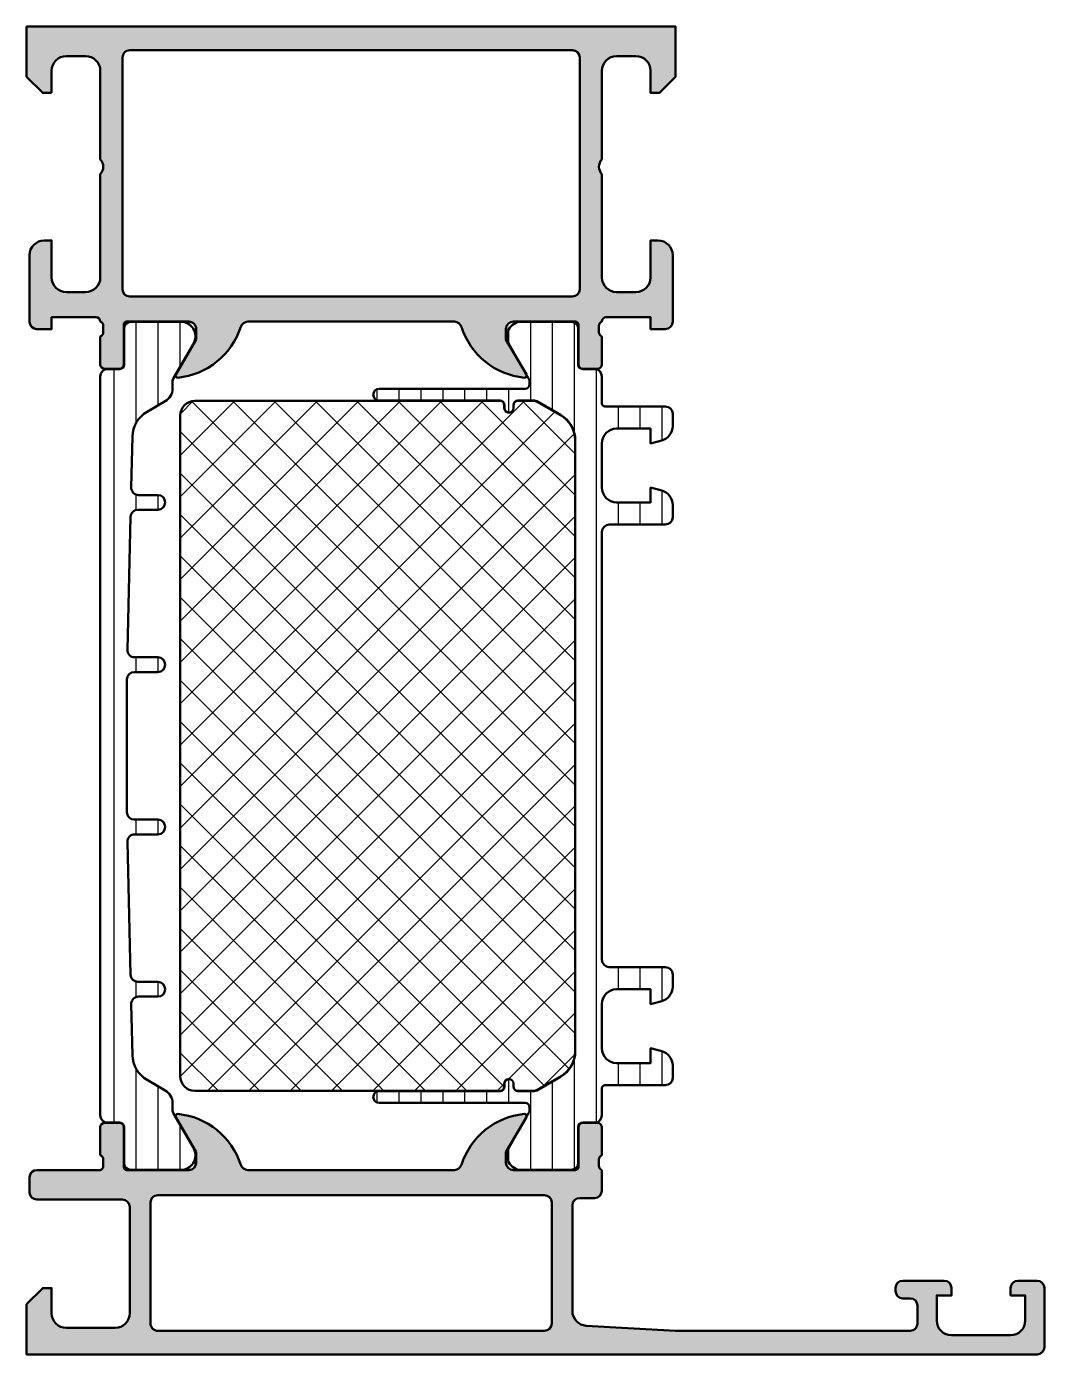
# Model space of a CAD drawing. Extents: x 0 to 69, y 0 to 90.
import ezdxf

# ---------------------------------------------------------------- set-up
doc = ezdxf.new("R2010")
doc.units = 0
for name, color, linetype, lineweight in [('0S-Alu contour', 7, 'Continuous', 50), ('0S-Alu hatch', 252, 'Continuous', 25), ('0S-Plastic contour', 254, 'Continuous', 50), ('0S-Plastic hatch', 253, 'Continuous', 25), ('0S-PT contour', 91, 'Continuous', 50), ('0S-PT hatch', 103, 'Continuous', 25)]:
    doc.layers.add(name, color=color, linetype=linetype, lineweight=lineweight)
pattern_1 = [(90, (0, 0), (-1.4859, 0), [])]

# ---------------------------------------------------------------- blocks, each defined once
blk = doc.blocks.new('486660__AA6779D3_EC4B_46D5_8450_88F0453FE4CD_')
at = {"layer": '0S-PT hatch'}
h = blk.add_hatch(dxfattribs=at)
h.set_pattern_fill('ANSI37', color=256, scale=0.625, angle=90, style=0)
h.set_pattern_definition([(135, (0, 0), (-1.403165018917055, -1.403165018917055), []), (225, (0, 0), (1.403165018917055, -1.403165018917055), [])])
edge = h.paths.add_edge_path()
edge.add_line((32.37999999999912, 64.15), (32.37999999999912, 64.35))
edge.add_arc((32.09999999999911, 64.35000000000001), 0.2800000000000011, 0, 89.99999999999856)
edge.add_line((32.09999999999912, 64.63), (11.39999999999904, 64.63))
edge.add_arc((11.39999999999904, 63.64999999999999), 0.9800000000000039, 90, 180)
edge.add_line((10.41999999999903, 63.64999999999999), (10.41999999999908, 18.84999999999997))
edge.add_arc((11.39999999999908, 18.84999999999997), 0.9799999999999968, 180, 270.0000000000002)
edge.add_line((11.39999999999908, 17.86999999999997), (32.09999999999916, 17.87))
edge.add_arc((32.09999999999916, 18.15), 0.2800000000000011, 270, 360)
edge.add_line((32.37999999999916, 18.15), (32.37999999999916, 18.35))
edge.add_ellipse((32.69999999999916, 18.35), major_axis=(-0.3200000000000003, 0), ratio=1, start_angle=180, end_angle=360, ccw=False)
edge.add_line((33.01999999999917, 18.35), (33.01999999999917, 18.14999999999999))
edge.add_arc((33.29999999999916, 18.14999999999999), 0.2800000000000011, 180, 270)
edge.add_line((33.29999999999916, 17.86999999999999), (34.43730669589375, 17.87))
edge.add_arc((34.43730669589374, 18.15), 0.2799999999999976, 270.0000000000014, 300.0000000000005)
edge.add_line((34.57730669589374, 17.90751288694036), (36.18999999999906, 18.83860180018583))
edge.add_arc((35.19999999999907, 20.55333209967904), 1.980000000000004, 299.9999999999993, 360)
edge.add_line((37.17999999999908, 20.55333209967904), (37.17999999999905, 61.94666790032098))
edge.add_arc((35.19999999999904, 61.94666790032097), 1.980000000000003, 0, 60.00000000000089)
edge.add_line((36.18999999999902, 63.66139819981417), (34.57730669589369, 64.59248711305963))
edge.add_arc((34.43730669589368, 64.35000000000001), 0.2800000000000002, 59.99999999999822, 89.99999999999564)
edge.add_line((34.43730669589371, 64.63), (33.29999999999912, 64.63))
edge.add_arc((33.29999999999911, 64.35000000000001), 0.2799999999999869, 89.99999999999856, 180)
edge.add_line((33.01999999999913, 64.35000000000002), (33.01999999999912, 64.15))
edge.add_ellipse((32.69999999999912, 64.15), major_axis=(-0.3200000000000003, 0), ratio=1, start_angle=0, end_angle=180, ccw=False)
at = {"layer": '0S-PT contour', "color": 7}
for points in [[(32.09999999999912, 64.63), (11.39999999999904, 64.63)], [(32.37999999999912, 64.15), (32.37999999999912, 64.35)], [(33.01999999999913, 64.35000000000002), (33.01999999999912, 64.15)], [(34.43730669589371, 64.63), (33.29999999999912, 64.63)], [(36.18999999999902, 63.66139819981417), (34.57730669589369, 64.59248711305963)], [(10.41999999999903, 63.64999999999999), (10.41999999999908, 18.84999999999997)], [(37.17999999999908, 20.55333209967904), (37.17999999999905, 61.94666790032098)], [(32.37999999999916, 18.15), (32.37999999999916, 18.35)], [(33.01999999999917, 18.35), (33.01999999999917, 18.14999999999999)], [(34.57730669589374, 17.90751288694036), (36.18999999999906, 18.83860180018583)], [(11.39999999999908, 17.86999999999997), (32.09999999999916, 17.87)], [(33.29999999999916, 17.86999999999999), (34.43730669589375, 17.87)]]:
    blk.add_lwpolyline(points, dxfattribs=at)
for centre, radius, start, end in [((11.39999999999904, 63.64999999999999), 0.9800000000000039, 90, 180), ((32.09999999999911, 64.35000000000001), 0.2800000000000011, 0, 89.99999999999856), ((33.29999999999911, 64.35000000000001), 0.2799999999999869, 89.99999999999856, 180), ((34.43730669589368, 64.35000000000001), 0.2800000000000002, 59.99999999999822, 89.99999999999564), ((35.19999999999904, 61.94666790032097), 1.980000000000003, 0, 60.00000000000089), ((35.19999999999907, 20.55333209967904), 1.980000000000004, 299.9999999999993, 0), ((11.39999999999908, 18.84999999999997), 0.9799999999999968, 180, 270.0000000000002), ((32.09999999999916, 18.15), 0.2800000000000011, 270, 0), ((33.29999999999916, 18.14999999999999), 0.2800000000000011, 180, 270), ((34.43730669589374, 18.15), 0.2799999999999976, 270.0000000000014, 300.0000000000005)]:
    blk.add_arc(centre, radius, start, end, dxfattribs=at)
at = {"layer": '0S-PT contour', "color": 7, "extrusion": (0, 0, -1)}
for centre, start, end in [((-32.69999999999912, 64.15), 180, 0), ((-32.69999999999916, 18.35), 0, 180)]:
    blk.add_arc(centre, 0.3200000000000003, start, end, dxfattribs=at)
blk = doc.blocks.new('284601__1C3E3B5A_675D_45E2_A2A6_27D8448A8259___341B43FD_93DC_42B4_A6A2_6976A97F9815_')
at = {"layer": '0S-Plastic hatch'}
h = blk.add_hatch(dxfattribs=at)
h.set_pattern_fill('ANSI31', color=256, scale=0.4680000000000001, angle=45, style=0)
h.set_pattern_definition(pattern_1)
edge = h.paths.add_edge_path()
edge.add_arc((39.19999999999911, 64.45), 0.2000000000000028, 180, 270)
edge.add_line((39.19999999999911, 64.25), (43.29999999999912, 64.25000000000001))
edge.add_ellipse((43.29999999999912, 63.75000000000001), major_axis=(-0.5, 0), ratio=1, start_angle=180, end_angle=270, ccw=False)
edge.add_line((43.79999999999911, 63.75000000000001), (43.79999999999911, 62.91925077662566))
edge.add_ellipse((42.79999999999911, 62.91925077662565), major_axis=(-1, 0), ratio=1, start_angle=104.99999999999989, end_angle=180, ccw=False)
edge.add_line((43.05881904510163, 61.95332495033658), (42.29999999999912, 61.75000000000001))
edge.add_line((42.29999999999912, 61.75000000000001), (42.29999999999911, 62.75000000000002))
edge.add_line((42.29999999999911, 62.75000000000002), (39.99999999999911, 62.75000000000001))
edge.add_arc((39.99999999999911, 61.75), 1, 90, 180)
edge.add_line((38.99999999999911, 61.75), (38.99999999999911, 58.75))
edge.add_arc((39.99999999999911, 58.75), 1, 180, 270.0000000000004)
edge.add_line((39.99999999999911, 57.75000000000001), (42.29999999999912, 57.75000000000002))
edge.add_line((42.29999999999912, 57.75000000000002), (42.29999999999912, 58.75000000000001))
edge.add_line((42.29999999999912, 58.75000000000001), (43.05881904510163, 58.54667504966343))
edge.add_ellipse((42.79999999999912, 57.58074922337437), major_axis=(-0.9999999999999957, 0), ratio=1, start_angle=180, end_angle=255.0000000000004, ccw=False)
edge.add_line((43.79999999999911, 57.58074922337437), (43.79999999999912, 56.75))
edge.add_ellipse((43.29999999999912, 56.75), major_axis=(-0.5, 0), ratio=1, start_angle=90, end_angle=180, ccw=False)
edge.add_line((43.29999999999912, 56.25), (39.49999999999911, 56.25000000000001))
edge.add_arc((39.49999999999911, 55.75000000000001), 0.5, 90, 180)
edge.add_line((38.99999999999911, 55.75000000000001), (38.99999999999914, 26.75000000000001))
edge.add_arc((39.49999999999914, 26.75000000000001), 0.5, 180, 270)
edge.add_line((39.49999999999914, 26.25000000000001), (43.29999999999915, 26.25000000000002))
edge.add_ellipse((43.29999999999915, 25.75000000000001), major_axis=(-0.5000000000000036, 0), ratio=1, start_angle=180, end_angle=270, ccw=False)
edge.add_line((43.79999999999916, 25.75000000000001), (43.79999999999916, 24.91925077662566))
edge.add_ellipse((42.79999999999914, 24.91925077662565), major_axis=(-1.000000000000007, 0), ratio=1, start_angle=104.9999999999998, end_angle=180, ccw=False)
edge.add_line((43.05881904510167, 23.95332495033658), (42.29999999999916, 23.75000000000001))
edge.add_line((42.29999999999916, 23.75000000000001), (42.29999999999916, 24.75000000000001))
edge.add_line((42.29999999999916, 24.75000000000001), (39.99999999999914, 24.75000000000001))
edge.add_arc((39.99999999999915, 23.75000000000001), 1, 90.0000000000004, 180)
edge.add_line((38.99999999999915, 23.75000000000001), (38.99999999999915, 20.75000000000001))
edge.add_arc((39.99999999999915, 20.75000000000001), 1, 180, 270)
edge.add_line((39.99999999999915, 19.75000000000001), (42.29999999999916, 19.75000000000001))
edge.add_line((42.29999999999916, 19.75000000000001), (42.29999999999916, 20.75000000000001))
edge.add_line((42.29999999999916, 20.75000000000001), (43.05881904510168, 20.54667504966344))
edge.add_ellipse((42.79999999999916, 19.58074922337437), major_axis=(-0.9999999999999991, 0), ratio=1, start_angle=180, end_angle=255.0000000000005, ccw=False)
edge.add_line((43.79999999999916, 19.58074922337437), (43.79999999999916, 18.75000000000001))
edge.add_ellipse((43.29999999999916, 18.75000000000001), major_axis=(-0.5, 0), ratio=1, start_angle=90, end_angle=180, ccw=False)
edge.add_line((43.29999999999916, 18.25000000000001), (39.19999999999915, 18.25000000000001))
edge.add_arc((39.19999999999916, 18.05000000000001), 0.2000000000000028, 90.00000000000205, 180)
edge.add_line((38.99999999999915, 18.05000000000001), (38.99999999999915, 16.21000000000001))
edge.add_ellipse((38.49999999999915, 16.21000000000001), major_axis=(-0.5, 0), ratio=1, start_angle=90, end_angle=180, ccw=False)
edge.add_line((38.49999999999915, 15.71000000000001), (37.69999999999914, 15.71000000000001))
edge.add_arc((37.69999999999914, 15.41000000000001), 0.2999999999999971, 90, 180)
edge.add_line((37.39999999999915, 15.41000000000001), (37.39999999999915, 13.01))
edge.add_ellipse((36.89999999999915, 13.01), major_axis=(-0.5, 0), ratio=1, start_angle=90, end_angle=180, ccw=False)
edge.add_line((36.89999999999915, 12.51), (33.54999999999915, 12.51000000000001))
edge.add_ellipse((33.54999999999915, 13.51), major_axis=(-0.9999999999999964, 0), ratio=1, start_angle=-30.000000000000114, end_angle=90, ccw=False)
edge.add_line((32.68397459621471, 14.01), (34.03301270189136, 16.34660254037844))
edge.add_arc((33.59999999999914, 16.59660254037844), 0.4999999999999998, 329.9999999999999, 360)
edge.add_line((34.09999999999914, 16.59660254037844), (34.09999999999916, 16.75))
edge.add_arc((33.79999999999916, 16.75), 0.2999999999999971, 0, 90)
edge.add_line((33.79999999999916, 17.05), (23.89999999999915, 17.04999999999999))
edge.add_ellipse((23.89999999999915, 17.44999999999998), major_axis=(-0.3999999999999986, 0), ratio=1, start_angle=-90, end_angle=90, ccw=False)
edge.add_line((23.89999999999915, 17.84999999999998), (32.09999999999916, 17.85))
edge.add_arc((32.09999999999916, 18.15), 0.3000000000000043, 270, 360)
edge.add_line((32.39999999999917, 18.15), (32.39999999999917, 18.35))
edge.add_ellipse((32.69999999999916, 18.35), major_axis=(-0.2999999999999971, 0), ratio=1, start_angle=180, end_angle=360, ccw=False)
edge.add_line((32.99999999999916, 18.35), (32.99999999999916, 18.14999999999999))
edge.add_arc((33.29999999999916, 18.14999999999999), 0.2999999999999971, 180, 270)
edge.add_line((33.29999999999916, 17.85), (34.43730669589375, 17.85))
edge.add_arc((34.43730669589375, 18.15), 0.2999999999999971, 269.9999999999986, 299.9999999999984)
edge.add_line((34.58730669589375, 17.89019237886466), (36.19999999999905, 18.82128129211013))
edge.add_arc((35.19999999999908, 20.55333209967904), 2.000000000000005, 299.9999999999989, 360)
edge.add_line((37.19999999999909, 20.55333209967904), (37.19999999999905, 61.94666790032098))
edge.add_arc((35.19999999999905, 61.94666790032096), 2, 0, 60.00000000000115)
edge.add_line((36.19999999999901, 63.67871870788985), (34.5873066958937, 64.60980762113533))
edge.add_arc((34.4373066958937, 64.35000000000001), 0.2999999999999919, 59.99999999999943, 89.99999999999864)
edge.add_line((34.43730669589371, 64.65), (33.29999999999912, 64.65))
edge.add_arc((33.29999999999912, 64.35000000000001), 0.2999999999999971, 90, 180)
edge.add_line((32.99999999999912, 64.35000000000001), (32.99999999999911, 64.15))
edge.add_ellipse((32.69999999999912, 64.15), major_axis=(-0.2999999999999971, 0), ratio=1, start_angle=0, end_angle=180, ccw=False)
edge.add_line((32.39999999999912, 64.15), (32.39999999999912, 64.35))
edge.add_arc((32.09999999999912, 64.35), 0.3000000000000043, 0, 90)
edge.add_line((32.09999999999912, 64.65), (23.8999999999991, 64.65))
edge.add_ellipse((23.8999999999991, 65.04999999999998), major_axis=(-0.3999999999999915, 0), ratio=1, start_angle=-90, end_angle=90, ccw=False)
edge.add_line((23.8999999999991, 65.44999999999999), (33.7999999999991, 65.45))
edge.add_arc((33.7999999999991, 65.75), 0.2999999999999971, 270, 360)
edge.add_line((34.0999999999991, 65.75), (34.0999999999991, 65.90339745962156))
edge.add_arc((33.5999999999991, 65.90339745962156), 0.5, 0, 30.00000000000195)
edge.add_line((34.03301270189131, 66.15339745962157), (32.68397459621466, 68.49000000000001))
edge.add_ellipse((33.5499999999991, 68.99), major_axis=(-0.9999999999999888, 0), ratio=1, start_angle=-90, end_angle=29.999999999999375, ccw=False)
edge.add_line((33.5499999999991, 69.98999999999998), (36.8999999999991, 69.99000000000001))
edge.add_ellipse((36.89999999999911, 69.49000000000001), major_axis=(-0.5, 0), ratio=1, start_angle=180, end_angle=270.0000000000008, ccw=False)
edge.add_line((37.3999999999991, 69.49000000000001), (37.3999999999991, 67.09))
edge.add_arc((37.6999999999991, 67.09), 0.3000000000000043, 180, 270)
edge.add_line((37.6999999999991, 66.78999999999999), (38.49999999999911, 66.79))
edge.add_ellipse((38.49999999999911, 66.29), major_axis=(-0.5, 0), ratio=1, start_angle=180, end_angle=270, ccw=False)
edge.add_line((38.99999999999911, 66.29), (38.99999999999911, 64.45))
at = {"layer": '0S-Plastic contour', "color": 7}
for points in [[(33.5499999999991, 69.98999999999998), (36.8999999999991, 69.99000000000001)], [(37.3999999999991, 69.49000000000001), (37.3999999999991, 67.09)], [(34.03301270189131, 66.15339745962157), (32.68397459621466, 68.49000000000001)], [(37.6999999999991, 66.78999999999999), (38.49999999999911, 66.79)], [(34.0999999999991, 65.75), (34.0999999999991, 65.90339745962156)], [(38.99999999999911, 66.29), (38.99999999999911, 64.45)], [(23.8999999999991, 65.44999999999999), (33.7999999999991, 65.45)], [(32.09999999999912, 64.65), (23.8999999999991, 64.65)], [(32.39999999999912, 64.15), (32.39999999999912, 64.35)], [(32.99999999999912, 64.35000000000001), (32.99999999999911, 64.15)], [(34.43730669589371, 64.65), (33.29999999999912, 64.65)], [(36.19999999999901, 63.67871870788985), (34.5873066958937, 64.60980762113533)], [(39.19999999999911, 64.25), (43.29999999999912, 64.25000000000001)], [(43.79999999999911, 63.75000000000001), (43.79999999999911, 62.91925077662566)], [(43.05881904510163, 61.95332495033658), (42.29999999999912, 61.75000000000001), (42.29999999999911, 62.75000000000002), (39.99999999999911, 62.75000000000001)], [(37.19999999999909, 20.55333209967904), (37.19999999999905, 61.94666790032098)], [(38.99999999999911, 61.75), (38.99999999999911, 58.75)], [(39.99999999999911, 57.75000000000001), (42.29999999999912, 57.75000000000002), (42.29999999999912, 58.75000000000001), (43.05881904510163, 58.54667504966343)], [(43.79999999999911, 57.58074922337437), (43.79999999999912, 56.75)], [(43.29999999999912, 56.25), (39.49999999999911, 56.25000000000001)], [(38.99999999999911, 55.75000000000001), (38.99999999999914, 26.75000000000001)], [(39.49999999999914, 26.25000000000001), (43.29999999999915, 26.25000000000002)], [(43.79999999999916, 25.75000000000001), (43.79999999999916, 24.91925077662566)], [(43.05881904510167, 23.95332495033658), (42.29999999999916, 23.75000000000001), (42.29999999999916, 24.75000000000001), (39.99999999999914, 24.75000000000001)], [(38.99999999999915, 23.75000000000001), (38.99999999999915, 20.75000000000001)], [(39.99999999999915, 19.75000000000001), (42.29999999999916, 19.75000000000001), (42.29999999999916, 20.75000000000001), (43.05881904510168, 20.54667504966344)], [(43.79999999999916, 19.58074922337437), (43.79999999999916, 18.75000000000001)], [(32.39999999999917, 18.15), (32.39999999999917, 18.35)], [(32.99999999999916, 18.35), (32.99999999999916, 18.14999999999999)], [(34.58730669589375, 17.89019237886466), (36.19999999999905, 18.82128129211013)], [(38.99999999999915, 18.05000000000001), (38.99999999999915, 16.21000000000001)], [(43.29999999999916, 18.25000000000001), (39.19999999999915, 18.25000000000001)], [(23.89999999999915, 17.84999999999998), (32.09999999999916, 17.85)], [(33.29999999999916, 17.85), (34.43730669589375, 17.85)], [(33.79999999999916, 17.05), (23.89999999999915, 17.04999999999999)], [(32.68397459621471, 14.01), (34.03301270189136, 16.34660254037844)], [(34.09999999999914, 16.59660254037844), (34.09999999999916, 16.75)], [(37.39999999999915, 15.41000000000001), (37.39999999999915, 13.01)], [(38.49999999999915, 15.71000000000001), (37.69999999999914, 15.71000000000001)], [(36.89999999999915, 12.51), (33.54999999999915, 12.51000000000001)]]:
    blk.add_lwpolyline(points, dxfattribs=at)
at = {"layer": '0S-Plastic contour', "color": 7, "extrusion": (0, 0, -1)}
for centre, radius, start, end in [((-33.5499999999991, 68.99), 0.9999999999999888, 330.0000000000006, 90), ((-36.89999999999911, 69.49000000000001), 0.5, 89.9999999999992, 180), ((-38.49999999999911, 66.29), 0.5, 90, 180), ((-23.8999999999991, 65.04999999999998), 0.3999999999999915, 270, 90), ((-32.69999999999912, 64.15), 0.2999999999999971, 180, 0), ((-43.29999999999912, 63.75000000000001), 0.5, 90, 180), ((-42.79999999999911, 62.91925077662565), 1, 180, 255.0000000000001), ((-42.79999999999912, 57.58074922337437), 0.9999999999999957, 104.9999999999996, 180), ((-43.29999999999912, 56.75), 0.5, 180, 270), ((-43.29999999999915, 25.75000000000001), 0.5000000000000036, 90, 180), ((-42.79999999999914, 24.91925077662565), 1.000000000000007, 180, 255.0000000000002), ((-42.79999999999916, 19.58074922337437), 0.9999999999999991, 104.9999999999995, 180), ((-32.69999999999916, 18.35), 0.2999999999999971, 0, 180), ((-43.29999999999916, 18.75000000000001), 0.5, 180, 270), ((-23.89999999999915, 17.44999999999998), 0.3999999999999986, 270, 90), ((-38.49999999999915, 16.21000000000001), 0.5, 180, 270), ((-33.54999999999915, 13.51), 0.9999999999999964, 270, 30.00000000000004), ((-36.89999999999915, 13.01), 0.5, 180, 270)]:
    blk.add_arc(centre, radius, start, end, dxfattribs=at)
at = {"layer": '0S-Plastic contour', "color": 7}
for centre, radius, start, end in [((37.6999999999991, 67.09), 0.3000000000000043, 180, 270), ((33.7999999999991, 65.75), 0.2999999999999971, 270, 0), ((33.5999999999991, 65.90339745962156), 0.5, 0, 30.00000000000195), ((32.09999999999912, 64.35), 0.3000000000000043, 0, 90), ((33.29999999999912, 64.35000000000001), 0.2999999999999971, 90, 180), ((34.4373066958937, 64.35000000000001), 0.2999999999999919, 59.99999999999943, 89.99999999999864), ((39.19999999999911, 64.45), 0.2000000000000028, 180, 270), ((35.19999999999905, 61.94666790032096), 2, 0, 60.00000000000115), ((39.99999999999911, 61.75), 1, 90, 180), ((39.99999999999911, 58.75), 1, 180, 270.0000000000004), ((39.49999999999911, 55.75000000000001), 0.5, 90, 180), ((39.49999999999914, 26.75000000000001), 0.5, 180, 270), ((39.99999999999915, 23.75000000000001), 1, 90.0000000000004, 180), ((39.99999999999915, 20.75000000000001), 1, 180, 270), ((35.19999999999908, 20.55333209967904), 2.000000000000005, 299.9999999999989, 0), ((32.09999999999916, 18.15), 0.3000000000000043, 270, 0), ((33.29999999999916, 18.14999999999999), 0.2999999999999971, 180, 270), ((39.19999999999916, 18.05000000000001), 0.2000000000000028, 90.00000000000205, 180), ((34.43730669589375, 18.15), 0.2999999999999971, 269.9999999999986, 299.9999999999984), ((33.79999999999916, 16.75), 0.2999999999999971, 0, 90), ((33.59999999999914, 16.59660254037844), 0.4999999999999998, 329.9999999999999, 0), ((37.69999999999914, 15.41000000000001), 0.2999999999999971, 90, 180)]:
    blk.add_arc(centre, radius, start, end, dxfattribs=at)
blk = doc.blocks.new('347280__58E9946C_40D0_4B69_BB5C_070745B5B61F_')
at = {"layer": '0S-Alu hatch'}
h = blk.add_hatch(color=256, dxfattribs=at)
edge = h.paths.add_edge_path()
edge.add_line((37.5, 10.59999999999999), (38.5, 10.59999999999999))
edge.add_arc((38.5, 11.09999999999999), 0.5, 270, 360)
edge.add_line((39, 11.09999999999999), (39, 12.50000000000001))
edge.add_ellipse((39.1, 12.78284271247463), major_axis=(-0.2999999999999993, 0), ratio=1, start_angle=0, end_angle=70.52877936551039, ccw=False)
edge.add_line((38.79999999999999, 12.78284271247463), (38.8, 13.21715728752538))
edge.add_ellipse((39.1, 13.21715728752538), major_axis=(-0.3000000000000043, 0), ratio=1, start_angle=289.47122063449063, end_angle=360, ccw=False)
edge.add_line((39, 13.5), (39, 15.39999999999996))
edge.add_arc((38.69999999999996, 15.39999999999996), 0.3000000000000398, 0, 90)
edge.add_line((38.69999999999996, 15.7), (37.71000000000004, 15.7))
edge.add_arc((37.71000000000004, 15.39999999999996), 0.3000000000000327, 90, 180)
edge.add_line((37.41, 15.39999999999996), (37.41, 12.7))
edge.add_ellipse((37.21, 12.7), major_axis=(-0.2000000000000028, 0), ratio=1, start_angle=90, end_angle=180, ccw=False)
edge.add_line((37.21, 12.5), (33, 12.50000000000001))
edge.add_ellipse((33, 13), major_axis=(-0.4999999999999965, 0), ratio=1, start_angle=0, end_angle=90, ccw=False)
edge.add_line((32.5, 13), (32.50000000000001, 13.7))
edge.add_line((32.50000000000001, 13.7), (33.88149545762237, 16.09282032302756))
edge.add_arc((33.7618802153517, 16.16188021535171), 0.1381197846482973, 330.0000000000003, 455.6225775507923)
edge.add_arc((34.23822324117381, 11.32339113815219), 5, 95.62257755079364, 162.2515836439299)
edge.add_ellipse((29.00000000000001, 13), major_axis=(-0.4999999999999977, 0), ratio=1, start_angle=90, end_angle=162.2515836439304, ccw=False)
edge.add_line((29.00000000000001, 12.5), (15, 12.5))
edge.add_ellipse((15, 13), major_axis=(-0.5000000000000054, 0), ratio=1, start_angle=17.74841635606981, end_angle=90, ccw=False)
edge.add_arc((9.761776758826194, 11.3233911381522), 4.999999999999996, 17.7484163560701, 84.37742244920646)
edge.add_arc((10.23811978464829, 16.1618802153517), 0.1381197846483025, 84.37742244920489, 209.9999999999986)
edge.add_line((10.11850454237762, 16.09282032302755), (11.49999999999999, 13.7))
edge.add_line((11.49999999999999, 13.7), (11.49999999999999, 13))
edge.add_ellipse((10.99999999999999, 13), major_axis=(-0.5, 0), ratio=1, start_angle=90, end_angle=180, ccw=False)
edge.add_line((10.99999999999999, 12.5), (6.790000000000006, 12.5))
edge.add_ellipse((6.790000000000006, 12.7), major_axis=(-0.2000000000000028, 0), ratio=1, start_angle=0, end_angle=90, ccw=False)
edge.add_line((6.590000000000003, 12.7), (6.590000000000003, 15.39999999999996))
edge.add_arc((6.289999999999963, 15.39999999999996), 0.3000000000000398, 0, 90)
edge.add_line((6.289999999999963, 15.7), (5.300000000000039, 15.7))
edge.add_arc((5.300000000000043, 15.39999999999996), 0.3000000000000362, 90.00000000000067, 180)
edge.add_line((5.000000000000007, 15.39999999999996), (5.000000000000007, 13.5))
edge.add_ellipse((4.900000000000005, 13.21715728752538), major_axis=(-0.2999999999999966, 0), ratio=1, start_angle=180, end_angle=250.5287793655088, ccw=False)
edge.add_line((5.200000000000002, 13.21715728752538), (5.200000000000009, 12.78284271247462))
edge.add_ellipse((4.900000000000011, 12.78284271247462), major_axis=(-0.299999999999998, 0), ratio=1, start_angle=109.4712206344899, end_angle=180, ccw=False)
edge.add_line((5.000000000000007, 12.5), (0.6999999999999887, 12.5))
edge.add_arc((0.6999999999999889, 12), 0.5, 90.00000000000003, 180)
edge.add_line((0.1999999999999888, 12), (0.1999999999999886, 11))
edge.add_arc((0.6999999999999887, 11), 0.5, 180, 270)
edge.add_line((0.6999999999999885, 10.5), (6.499999999999992, 10.5))
edge.add_ellipse((6.499999999999989, 10), major_axis=(-0.4999999999999965, 0), ratio=1, start_angle=180, end_angle=269.9999999999996, ccw=False)
edge.add_line((6.999999999999985, 10), (6.999999999999985, 2.800000000000004))
edge.add_ellipse((5.999999999999989, 2.8), major_axis=(-0.9999999999999964, 0), ratio=1, start_angle=90.00000000000023, end_angle=180, ccw=False)
edge.add_line((5.999999999999992, 1.800000000000004), (2.699999999999988, 1.800000000000004))
edge.add_ellipse((2.699999999999988, 2.800000000000004), major_axis=(-1, 0), ratio=1, start_angle=0, end_angle=90, ccw=False)
edge.add_line((1.699999999999988, 2.800000000000004), (1.699999999999988, 4.5))
edge.add_line((1.699999999999988, 4.5), (1.099999999999994, 4.5))
edge.add_line((1.099999999999994, 4.5), (0, 3.399999999999998))
edge.add_line((0, 3.399999999999998), (0, 0))
edge.add_line((0, 0), (68.5, 0))
edge.add_arc((68.5, 0.5), 0.5, 270, 360)
edge.add_line((69, 0.5), (69, 4.5))
edge.add_arc((68.5, 4.5), 0.5, 0, 90)
edge.add_line((68.5, 5), (67.2, 5))
edge.add_arc((67.2, 4.5), 0.5, 90, 180)
edge.add_line((66.7, 4.5), (66.7, 4))
edge.add_line((66.7, 4), (67.70000000000002, 4))
edge.add_line((67.70000000000002, 4), (67.70000000000002, 2.299999999999997))
edge.add_ellipse((66.70000000000002, 2.299999999999996), major_axis=(-1, 0), ratio=1, start_angle=90, end_angle=180, ccw=False)
edge.add_line((66.70000000000002, 1.299999999999996), (62.69999999999999, 1.299999999999997))
edge.add_ellipse((62.69999999999999, 2.299999999999996), major_axis=(-0.9999999999999996, 0), ratio=1, start_angle=0, end_angle=90, ccw=False)
edge.add_line((61.69999999999999, 2.299999999999996), (61.69999999999999, 4))
edge.add_line((61.69999999999999, 4), (62.7, 4))
edge.add_line((62.7, 4), (62.7, 4.5))
edge.add_arc((62.2, 4.5), 0.5, 0, 90)
edge.add_line((62.2, 5), (59.40000000000001, 5))
edge.add_arc((59.40000000000001, 4.5), 0.5, 90, 180)
edge.add_line((58.9, 4.5), (58.9, 4.300000000000004))
edge.add_arc((59.40000000000001, 4.300000000000004), 0.5, 180, 270)
edge.add_line((59.40000000000001, 3.800000000000004), (59.90000000000001, 3.799999999999997))
edge.add_ellipse((59.90000000000001, 3.299999999999997), major_axis=(-0.5, 0), ratio=1, start_angle=180, end_angle=270, ccw=False)
edge.add_line((60.4, 3.299999999999997), (60.4, 2.100000000000001))
edge.add_ellipse((59.90000000000001, 2.100000000000001), major_axis=(-0.5, 0), ratio=1, start_angle=90, end_angle=180, ccw=False)
edge.add_line((59.90000000000001, 1.600000000000001), (44, 1.600000000000001))
edge.add_line((44, 1.600000000000001), (37.94295020946149, 1.946117130887913))
edge.add_ellipse((38, 2.944488465311891), major_axis=(-1.000000000000001, 0), ratio=1, start_angle=0, end_angle=86.72951207681638, ccw=False)
edge.add_line((36.99999999999999, 2.94448846531189), (37, 10.09999999999999))
edge.add_ellipse((37.5, 10.09999999999999), major_axis=(-0.5, 0), ratio=1, start_angle=270, end_angle=360, ccw=False)
edge = h.paths.add_edge_path()
edge.add_line((8.399999999999991, 2.100000000000001), (8.399999999999991, 10.3))
edge.add_ellipse((8.899999999999991, 10.3), major_axis=(-0.5, 0), ratio=1, start_angle=270, end_angle=360, ccw=False)
edge.add_line((8.899999999999991, 10.8), (35.1, 10.8))
edge.add_ellipse((35.1, 10.3), major_axis=(-0.5, 0), ratio=1, start_angle=180, end_angle=269.9999999999992, ccw=False)
edge.add_line((35.6, 10.3), (35.6, 2.099999999999997))
edge.add_ellipse((35.1, 2.099999999999997), major_axis=(-0.4999999999999965, 0), ratio=1, start_angle=90.0000000000008, end_angle=180, ccw=False)
edge.add_line((35.1, 1.600000000000001), (8.900000000000006, 1.599999999999994))
edge.add_ellipse((8.900000000000002, 2.100000000000004), major_axis=(-0.5000000000000107, 0), ratio=1, start_angle=0, end_angle=90.0000000000004, ccw=False)
at = {"layer": '0S-Alu contour', "color": 7}
for points in [[(5.000000000000007, 15.39999999999996), (5.000000000000007, 13.5)], [(6.289999999999963, 15.7), (5.300000000000039, 15.7)], [(6.590000000000003, 12.7), (6.590000000000003, 15.39999999999996)], [(10.11850454237762, 16.09282032302755), (11.49999999999999, 13.7), (11.49999999999999, 13)], [(32.5, 13), (32.50000000000001, 13.7), (33.88149545762237, 16.09282032302756)], [(37.41, 15.39999999999996), (37.41, 12.7)], [(38.69999999999996, 15.7), (37.71000000000004, 15.7)], [(39, 13.5), (39, 15.39999999999996)], [(5.200000000000002, 13.21715728752538), (5.200000000000009, 12.78284271247462)], [(38.79999999999999, 12.78284271247463), (38.8, 13.21715728752538)], [(0.1999999999999888, 12), (0.1999999999999886, 11)], [(5.000000000000007, 12.5), (0.6999999999999887, 12.5)], [(10.99999999999999, 12.5), (6.790000000000006, 12.5)], [(29.00000000000001, 12.5), (15, 12.5)], [(37.21, 12.5), (33, 12.50000000000001)], [(39, 11.09999999999999), (39, 12.50000000000001)], [(0.6999999999999885, 10.5), (6.499999999999992, 10.5)], [(6.999999999999985, 10), (6.999999999999985, 2.800000000000004)], [(8.399999999999991, 2.100000000000001), (8.399999999999991, 10.3)], [(8.899999999999991, 10.8), (35.1, 10.8)], [(35.6, 10.3), (35.6, 2.099999999999997)], [(36.99999999999999, 2.94448846531189), (37, 10.09999999999999)], [(37.5, 10.59999999999999), (38.5, 10.59999999999999)], [(62.2, 5), (59.40000000000001, 5)], [(68.5, 5), (67.2, 5)], [(1.699999999999988, 2.800000000000004), (1.699999999999988, 4.5), (1.099999999999994, 4.5), (0, 3.399999999999998), (0, 0), (68.5, 0)], [(58.9, 4.5), (58.9, 4.300000000000004)], [(59.40000000000001, 3.800000000000004), (59.90000000000001, 3.799999999999997)], [(61.69999999999999, 2.299999999999996), (61.69999999999999, 4), (62.7, 4), (62.7, 4.5)], [(66.7, 4.5), (66.7, 4), (67.70000000000002, 4), (67.70000000000002, 2.299999999999997)], [(69, 0.5), (69, 4.5)], [(60.4, 3.299999999999997), (60.4, 2.100000000000001)], [(59.90000000000001, 1.600000000000001), (44, 1.600000000000001), (37.94295020946149, 1.946117130887913)], [(5.999999999999992, 1.800000000000004), (2.699999999999988, 1.800000000000004)], [(35.1, 1.600000000000001), (8.900000000000006, 1.599999999999994)], [(66.70000000000002, 1.299999999999996), (62.69999999999999, 1.299999999999997)]]:
    blk.add_lwpolyline(points, dxfattribs=at)
for centre, radius, start, end in [((10.23811978464829, 16.1618802153517), 0.1381197846483025, 84.37742244920489, 209.9999999999986), ((9.761776758826194, 11.3233911381522), 4.999999999999996, 17.7484163560701, 84.37742244920646), ((34.23822324117381, 11.32339113815219), 5, 95.62257755079364, 162.2515836439299), ((33.7618802153517, 16.16188021535171), 0.1381197846482973, 330.0000000000003, 95.62257755079234), ((5.300000000000043, 15.39999999999996), 0.3000000000000362, 90.00000000000067, 180), ((6.289999999999963, 15.39999999999996), 0.3000000000000398, 0, 90), ((37.71000000000004, 15.39999999999996), 0.3000000000000327, 90, 180), ((38.69999999999996, 15.39999999999996), 0.3000000000000398, 0, 90), ((0.6999999999999889, 12), 0.5, 90.00000000000003, 180), ((0.6999999999999887, 11), 0.5, 180, 270), ((38.5, 11.09999999999999), 0.5, 270, 0), ((59.40000000000001, 4.5), 0.5, 90, 180), ((62.2, 4.5), 0.5, 0, 90), ((67.2, 4.5), 0.5, 90, 180), ((68.5, 4.5), 0.5, 0, 90), ((59.40000000000001, 4.300000000000004), 0.5, 180, 270), ((68.5, 0.5), 0.5, 270, 0)]:
    blk.add_arc(centre, radius, start, end, dxfattribs=at)
at = {"layer": '0S-Alu contour', "color": 7, "extrusion": (0, 0, -1)}
for centre, radius, start, end in [((-4.900000000000005, 13.21715728752538), 0.2999999999999966, 109.4712206344912, 180), ((-4.900000000000011, 12.78284271247462), 0.299999999999998, 180, 250.5287793655101), ((-6.790000000000006, 12.7), 0.2000000000000028, 270, 0), ((-10.99999999999999, 13), 0.5, 180, 270), ((-15, 13), 0.5000000000000054, 270, 342.2515836439302), ((-29.00000000000001, 13), 0.4999999999999977, 197.7484163560697, 270), ((-33, 13), 0.4999999999999965, 270, 0), ((-37.21, 12.7), 0.2000000000000028, 180, 270), ((-39.1, 13.21715728752538), 0.3000000000000043, 0, 70.52877936550937), ((-39.1, 12.78284271247463), 0.2999999999999993, 289.4712206344896, 0), ((-6.499999999999989, 10), 0.4999999999999965, 90.0000000000004, 180), ((-8.899999999999991, 10.3), 0.5, 0, 90), ((-35.1, 10.3), 0.5, 90.00000000000081, 180), ((-37.5, 10.09999999999999), 0.5, 0, 90), ((-59.90000000000001, 3.299999999999997), 0.5, 90, 180), ((-2.699999999999988, 2.800000000000004), 1, 270, 0), ((-5.999999999999989, 2.8), 0.9999999999999964, 180, 269.9999999999998), ((-38, 2.944488465311891), 1.000000000000001, 273.2704879231836, 0), ((-8.900000000000002, 2.100000000000004), 0.5000000000000107, 269.9999999999996, 0), ((-35.1, 2.099999999999997), 0.4999999999999965, 180, 269.9999999999992), ((-59.90000000000001, 2.100000000000001), 0.5, 180, 270), ((-62.69999999999999, 2.299999999999996), 0.9999999999999996, 270, 0), ((-66.70000000000002, 2.299999999999996), 1, 180, 270)]:
    blk.add_arc(centre, radius, start, end, dxfattribs=at)
blk = doc.blocks.new('345120__EB5345EE_8730_44EF_A1D6_C79B34CDE69C_')
at = {"layer": '0S-Alu hatch'}
h = blk.add_hatch(color=256, dxfattribs=at)
edge = h.paths.add_edge_path()
edge.add_line((1.700000000000287, 85.49999999999918), (1.100000000000186, 85.49999999999918))
edge.add_line((1.100000000000186, 85.49999999999918), (-1.42e-14, 86.59999999999937))
edge.add_line((-1.42e-14, 86.59999999999937), (-1.42e-14, 89.99999999999999))
edge.add_line((-1.42e-14, 89.99999999999999), (44, 90))
edge.add_line((44, 90), (44, 86.59999999999938))
edge.add_line((44, 86.59999999999938), (42.8999999999998, 85.4999999999992))
edge.add_line((42.8999999999998, 85.4999999999992), (42.2999999999997, 85.4999999999992))
edge.add_line((42.2999999999997, 85.4999999999992), (42.2999999999997, 86.99999999999947))
edge.add_arc((41.29999999999951, 86.99999999999947), 1.000000000000177, 0, 90)
edge.add_line((41.29999999999951, 87.99999999999966), (39.99999999999929, 87.99999999999966))
edge.add_arc((39.99999999999929, 86.99999999999947), 1.000000000000184, 90, 180)
edge.add_line((38.99999999999911, 86.99999999999947), (38.99999999999911, 80.9999999999984))
edge.add_arc((39.5249999999992, 80.49999999999831), 0.7250000000001247, 136.3971810272964, 223.6028189727047)
edge.add_line((38.99999999999912, 79.99999999999821), (38.99999999999911, 72.99999999999697))
edge.add_arc((39.99999999999929, 72.99999999999697), 1.000000000000177, 180, 270)
edge.add_line((39.99999999999929, 71.99999999999679), (41.29999999999952, 71.9999999999968))
edge.add_arc((41.29999999999952, 72.99999999999697), 1.000000000000184, 270, 360)
edge.add_line((42.29999999999971, 72.99999999999697), (42.29999999999971, 75.49999999999741))
edge.add_line((42.29999999999971, 75.49999999999741), (42.79999999999978, 75.49999999999741))
edge.add_ellipse((42.79999999999978, 74.49999999999724), major_axis=(-1.00000000000017, 0), ratio=1, start_angle=180, end_angle=270, ccw=False)
edge.add_line((43.79999999999996, 74.49999999999724), (43.79999999999997, 69.99999999999643))
edge.add_ellipse((43.29999999999988, 69.99999999999643), major_axis=(-0.5000000000000853, 0), ratio=1, start_angle=90, end_angle=180, ccw=False)
edge.add_line((43.29999999999988, 69.49999999999635), (42.29999999999971, 69.49999999999635))
edge.add_line((42.29999999999971, 69.49999999999635), (42.29999999999971, 70.29999999999649))
edge.add_line((42.29999999999971, 70.29999999999649), (39.29999999999917, 70.29999999999649))
edge.add_arc((39.29999999999917, 69.99999999999643), 0.3000000000000398, 90, 180)
edge.add_arc((39.09999999999911, 69.71715728752181), 0.300000000000011, 109.4712206344875, 180)
edge.add_line((38.7999999999991, 69.71715728752181), (38.79999999999912, 69.28284271247105))
edge.add_arc((39.09999999999911, 69.28284271247105), 0.2999999999999971, 180, 250.528779365509)
edge.add_line((38.99999999999911, 68.99999999999643), (38.99999999999911, 67.09999999999647))
edge.add_ellipse((38.69999999999907, 67.09999999999647), major_axis=(-0.3000000000000398, 0), ratio=1, start_angle=90, end_angle=180, ccw=False)
edge.add_line((38.69999999999907, 66.79999999999643), (37.70999999999915, 66.79999999999644))
edge.add_ellipse((37.70999999999915, 67.09999999999647), major_axis=(-0.3000000000000256, 0), ratio=1, start_angle=0, end_angle=90, ccw=False)
edge.add_line((37.40999999999913, 67.09999999999647), (37.40999999999912, 69.79999999999643))
edge.add_arc((37.20999999999911, 69.79999999999643), 0.2000000000000028, 0, 90)
edge.add_line((37.20999999999911, 69.99999999999643), (32.99999999999911, 69.99999999999643))
edge.add_arc((32.99999999999911, 69.49999999999643), 0.5, 90, 180)
edge.add_line((32.49999999999911, 69.49999999999643), (32.49999999999911, 68.79999999999643))
edge.add_line((32.49999999999911, 68.79999999999643), (33.88149545762147, 66.40717967696887))
edge.add_ellipse((33.7618802153508, 66.33811978464473), major_axis=(-0.1381197846482964, 0), ratio=1, start_angle=84.37742244920781, end_angle=209.9999999999931, ccw=False)
edge.add_ellipse((34.23822324117291, 71.17660886184424), major_axis=(-5.000000000000006, 0), ratio=1, start_angle=17.74841635607021, end_angle=84.3774224492065, ccw=False)
edge.add_arc((28.99999999999909, 69.49999999999643), 0.499999999999996, 17.74841635607022, 90)
edge.add_line((28.99999999999909, 69.99999999999643), (15.00000000000091, 69.99999999999643))
edge.add_arc((15.0000000000009, 69.49999999999643), 0.5, 89.99999999999959, 162.2515836439297)
edge.add_ellipse((9.761776758827082, 71.17660886184424), major_axis=(-5.000000000000018, 0), ratio=1, start_angle=95.62257755079372, end_angle=162.25158364393, ccw=False)
edge.add_ellipse((10.2381197846492, 66.3381197846447), major_axis=(-0.1381197846483021, 0), ratio=1, start_angle=-29.99999999999818, end_angle=95.6225775507944, ccw=False)
edge.add_line((10.11850454237853, 66.40717967696887), (11.50000000000091, 68.79999999999643))
edge.add_line((11.50000000000091, 68.79999999999643), (11.50000000000091, 69.49999999999642))
edge.add_arc((11.00000000000091, 69.49999999999642), 0.5, 0, 90.00000000000081)
edge.add_line((11.0000000000009, 69.99999999999642), (6.790000000000894, 69.99999999999642))
edge.add_arc((6.790000000000894, 69.79999999999643), 0.2000000000000028, 90, 180)
edge.add_line((6.590000000000891, 69.79999999999643), (6.590000000000891, 67.09999999999647))
edge.add_ellipse((6.290000000000851, 67.09999999999647), major_axis=(-0.3000000000000398, 0), ratio=1, start_angle=90, end_angle=180, ccw=False)
edge.add_line((6.290000000000851, 66.79999999999643), (5.300000000000935, 66.79999999999643))
edge.add_ellipse((5.300000000000935, 67.09999999999647), major_axis=(-0.3000000000000398, 0), ratio=1, start_angle=0, end_angle=90, ccw=False)
edge.add_line((5.000000000000895, 67.09999999999647), (5.000000000000895, 68.99999999999642))
edge.add_arc((4.900000000000886, 69.28284271247104), 0.300000000000002, 289.4712206344923, 360)
edge.add_line((5.200000000000889, 69.28284271247104), (5.200000000000891, 69.7171572875218))
edge.add_arc((4.900000000000886, 69.71715728752181), 0.3000000000000043, 0, 70.52877936550742)
edge.add_arc((4.700000000000841, 69.99999999999642), 0.300000000000054, 0, 90)
edge.add_line((4.700000000000841, 70.29999999999647), (1.700000000000301, 70.29999999999647))
edge.add_line((1.700000000000301, 70.29999999999647), (1.700000000000301, 69.49999999999633))
edge.add_line((1.700000000000301, 69.49999999999633), (0.7000000000001237, 69.49999999999633))
edge.add_ellipse((0.7000000000001237, 69.99999999999642), major_axis=(-0.5000000000000853, 0), ratio=1, start_angle=0, end_angle=90, ccw=False)
edge.add_line((0.2000000000000384, 69.99999999999642), (0.2000000000000384, 74.49999999999721))
edge.add_ellipse((1.200000000000216, 74.49999999999721), major_axis=(-1.000000000000177, 0), ratio=1, start_angle=270.0000000000004, end_angle=360, ccw=False)
edge.add_line((1.200000000000208, 75.49999999999739), (1.700000000000301, 75.4999999999974))
edge.add_line((1.700000000000301, 75.4999999999974), (1.700000000000301, 72.99999999999696))
edge.add_arc((2.700000000000478, 72.99999999999696), 1.000000000000177, 180, 269.9999999999996)
edge.add_line((2.700000000000471, 71.99999999999679), (4.000000000000717, 71.99999999999679))
edge.add_arc((4.00000000000071, 72.99999999999696), 1.00000000000017, 270.0000000000004, 360)
edge.add_line((5.000000000000881, 72.99999999999696), (5.000000000000881, 79.9999999999982))
edge.add_arc((4.475000000000783, 80.4999999999983), 0.7250000000001365, 316.397181027296, 403.6028189727028)
edge.add_line((5.000000000000887, 80.99999999999837), (5.000000000000881, 86.99999999999945))
edge.add_arc((4.000000000000703, 86.99999999999945), 1.000000000000177, 0, 90)
edge.add_line((4.000000000000703, 87.99999999999963), (2.700000000000471, 87.99999999999963))
edge.add_arc((2.700000000000471, 86.99999999999945), 1.00000000000017, 90, 180)
edge.add_line((1.700000000000301, 86.99999999999945), (1.700000000000287, 85.49999999999918))
edge = h.paths.add_edge_path()
edge.add_arc((37, 87.89999999999996), 0.5, 0, 90)
edge.add_line((37, 88.39999999999998), (6.999999999999985, 88.39999999999998))
edge.add_arc((6.999999999999985, 87.89999999999996), 0.5, 90, 180)
edge.add_line((6.499999999999985, 87.89999999999996), (6.5, 72.19999999999997))
edge.add_arc((7, 72.19999999999997), 0.5, 180, 270)
edge.add_line((7, 71.69999999999997), (37.00000000000001, 71.69999999999999))
edge.add_arc((37.00000000000001, 72.19999999999997), 0.5, 270, 360)
edge.add_line((37.50000000000001, 72.19999999999997), (37.50000000000001, 87.89999999999999))
at = {"layer": '0S-Alu contour', "color": 7}
for points in [[(1.700000000000287, 85.49999999999918), (1.100000000000186, 85.49999999999918), (-1.42e-14, 86.59999999999937), (-1.42e-14, 89.99999999999999), (44, 90), (44, 86.59999999999938), (42.8999999999998, 85.4999999999992), (42.2999999999997, 85.4999999999992), (42.2999999999997, 86.99999999999947)], [(37, 88.39999999999998), (6.999999999999985, 88.39999999999998)], [(4.000000000000703, 87.99999999999963), (2.700000000000471, 87.99999999999963)], [(6.499999999999985, 87.89999999999996), (6.5, 72.19999999999997)], [(37.50000000000001, 72.19999999999997), (37.50000000000001, 87.89999999999999)], [(41.29999999999951, 87.99999999999966), (39.99999999999929, 87.99999999999966)], [(1.700000000000301, 86.99999999999945), (1.700000000000287, 85.49999999999918)], [(5.000000000000887, 80.99999999999837), (5.000000000000881, 86.99999999999945)], [(38.99999999999911, 86.99999999999947), (38.99999999999911, 80.9999999999984)], [(5.000000000000881, 72.99999999999696), (5.000000000000881, 79.9999999999982)], [(38.99999999999912, 79.99999999999821), (38.99999999999911, 72.99999999999697)], [(1.200000000000208, 75.49999999999739), (1.700000000000301, 75.4999999999974), (1.700000000000301, 72.99999999999696)], [(42.29999999999971, 72.99999999999697), (42.29999999999971, 75.49999999999741), (42.79999999999978, 75.49999999999741)], [(0.2000000000000384, 69.99999999999642), (0.2000000000000384, 74.49999999999721)], [(43.79999999999996, 74.49999999999724), (43.79999999999997, 69.99999999999643)], [(2.700000000000471, 71.99999999999679), (4.000000000000717, 71.99999999999679)], [(7, 71.69999999999997), (37.00000000000001, 71.69999999999999)], [(39.99999999999929, 71.99999999999679), (41.29999999999952, 71.9999999999968)], [(4.700000000000841, 70.29999999999647), (1.700000000000301, 70.29999999999647), (1.700000000000301, 69.49999999999633), (0.7000000000001237, 69.49999999999633)], [(43.29999999999988, 69.49999999999635), (42.29999999999971, 69.49999999999635), (42.29999999999971, 70.29999999999649), (39.29999999999917, 70.29999999999649)], [(5.200000000000889, 69.28284271247104), (5.200000000000891, 69.7171572875218)], [(6.590000000000891, 69.79999999999643), (6.590000000000891, 67.09999999999647)], [(11.0000000000009, 69.99999999999642), (6.790000000000894, 69.99999999999642)], [(10.11850454237853, 66.40717967696887), (11.50000000000091, 68.79999999999643), (11.50000000000091, 69.49999999999642)], [(28.99999999999909, 69.99999999999643), (15.00000000000091, 69.99999999999643)], [(32.49999999999911, 69.49999999999643), (32.49999999999911, 68.79999999999643), (33.88149545762147, 66.40717967696887)], [(37.20999999999911, 69.99999999999643), (32.99999999999911, 69.99999999999643)], [(37.40999999999913, 67.09999999999647), (37.40999999999912, 69.79999999999643)], [(38.7999999999991, 69.71715728752181), (38.79999999999912, 69.28284271247105)], [(5.000000000000895, 67.09999999999647), (5.000000000000895, 68.99999999999642)], [(38.99999999999911, 68.99999999999643), (38.99999999999911, 67.09999999999647)], [(6.290000000000851, 66.79999999999643), (5.300000000000935, 66.79999999999643)], [(38.69999999999907, 66.79999999999643), (37.70999999999915, 66.79999999999644)]]:
    blk.add_lwpolyline(points, dxfattribs=at)
for centre, radius, start, end in [((6.999999999999985, 87.89999999999996), 0.5, 90, 180), ((37, 87.89999999999996), 0.5, 0, 90), ((2.700000000000471, 86.99999999999945), 1.00000000000017, 90, 180), ((4.000000000000703, 86.99999999999945), 1.000000000000177, 0, 90), ((39.99999999999929, 86.99999999999947), 1.000000000000184, 90, 180), ((41.29999999999951, 86.99999999999947), 1.000000000000177, 0, 90), ((4.475000000000783, 80.4999999999983), 0.7250000000001365, 316.397181027296, 43.60281897270282), ((39.5249999999992, 80.49999999999831), 0.7250000000001247, 136.3971810272964, 223.6028189727047), ((2.700000000000478, 72.99999999999696), 1.000000000000177, 180, 269.9999999999996), ((4.00000000000071, 72.99999999999696), 1.00000000000017, 270.0000000000004, 0), ((39.99999999999929, 72.99999999999697), 1.000000000000177, 180, 270), ((41.29999999999952, 72.99999999999697), 1.000000000000184, 270, 0), ((7, 72.19999999999997), 0.5, 180, 270), ((37.00000000000001, 72.19999999999997), 0.5, 270, 0), ((4.700000000000841, 69.99999999999642), 0.300000000000054, 0, 90), ((39.29999999999917, 69.99999999999643), 0.3000000000000398, 90, 180), ((4.900000000000886, 69.71715728752181), 0.3000000000000043, 0, 70.52877936550742), ((6.790000000000894, 69.79999999999643), 0.2000000000000028, 90, 180), ((11.00000000000091, 69.49999999999642), 0.5, 0, 90.00000000000081), ((15.0000000000009, 69.49999999999643), 0.5, 89.99999999999959, 162.2515836439297), ((28.99999999999909, 69.49999999999643), 0.499999999999996, 17.74841635607022, 90), ((32.99999999999911, 69.49999999999643), 0.5, 90, 180), ((37.20999999999911, 69.79999999999643), 0.2000000000000028, 0, 90), ((39.09999999999911, 69.71715728752181), 0.300000000000011, 109.4712206344875, 180), ((4.900000000000886, 69.28284271247104), 0.300000000000002, 289.4712206344923, 0), ((39.09999999999911, 69.28284271247105), 0.2999999999999971, 180, 250.528779365509)]:
    blk.add_arc(centre, radius, start, end, dxfattribs=at)
at = {"layer": '0S-Alu contour', "color": 7, "extrusion": (0, 0, -1)}
for centre, radius, start, end in [((-1.200000000000216, 74.49999999999721), 1.000000000000177, 0, 89.99999999999959), ((-42.79999999999978, 74.49999999999724), 1.00000000000017, 90, 180), ((-0.7000000000001237, 69.99999999999642), 0.5000000000000853, 270, 0), ((-9.761776758827082, 71.17660886184424), 5.000000000000019, 197.7484163560701, 264.3774224492063), ((-34.23822324117291, 71.17660886184424), 5.000000000000006, 275.6225775507935, 342.2515836439298), ((-43.29999999999988, 69.99999999999643), 0.5000000000000853, 180, 270), ((-5.300000000000935, 67.09999999999647), 0.3000000000000398, 270, 0), ((-6.290000000000851, 67.09999999999647), 0.3000000000000398, 180, 270), ((-37.70999999999915, 67.09999999999647), 0.3000000000000256, 270, 0), ((-38.69999999999907, 67.09999999999647), 0.3000000000000398, 180, 270), ((-10.2381197846492, 66.3381197846447), 0.1381197846483021, 264.3774224492056, 29.99999999999824), ((-33.7618802153508, 66.33811978464473), 0.1381197846482964, 150.0000000000069, 275.6225775507922)]:
    blk.add_arc(centre, radius, start, end, dxfattribs=at)
blk = doc.blocks.new('284601__D1D47318_7897_450D_8B7C_3EEFFCFABF3A___E5347060_884E_45AE_9116_E744F85955DC_')
at = {"layer": '0S-Plastic hatch'}
h = blk.add_hatch(dxfattribs=at)
h.set_pattern_fill('ANSI31', color=256, scale=0.4680000000000001, angle=45, style=0)
h.set_pattern_definition(pattern_1)
edge = h.paths.add_edge_path()
edge.add_line((9.399999999999817, 64.60247913859288), (8.173146686273858, 63.89415504765704))
edge.add_arc((9.173146686273792, 62.16210424008813), 1.999999999999995, 119.9999999999979, 178.6586049342205)
edge.add_line((7.173694771767034, 62.20892348373027), (7.092974565514793, 58.76170481091058))
edge.add_arc((7.592837544141478, 58.75000000000007), 0.4999999999999928, 178.6586049342219, 270.0000000000003)
edge.add_line((7.592837544141481, 58.25000000000007), (8.900000000000052, 58.25000000000006))
edge.add_ellipse((8.900000000000052, 57.75000000000005), major_axis=(-0.5, 0), ratio=1, start_angle=90, end_angle=270, ccw=False)
edge.add_line((8.900000000000052, 57.25000000000005), (7.546005466508188, 57.25000000000005))
edge.add_arc((7.546005466508176, 56.75000000000006), 0.5, 89.99999999999856, 178.6586049342197)
edge.add_line((7.046142487881484, 56.7617048109106), (6.835398138531598, 47.76170481091056))
edge.add_arc((7.335261117158287, 47.75000000000003), 0.4999999999999972, 178.6586049342219, 270.0000000000014)
edge.add_line((7.335261117158299, 47.25000000000004), (8.900000000000052, 47.25000000000005))
edge.add_ellipse((8.900000000000052, 46.75000000000006), major_axis=(-0.5, 0), ratio=1, start_angle=90, end_angle=270, ccw=False)
edge.add_line((8.900000000000052, 46.25000000000006), (7.299999999999995, 46.25000000000006))
edge.add_arc((7.299999999999995, 45.75000000000006), 0.5, 90, 180)
edge.add_line((6.799999999999995, 45.75000000000006), (6.799999999999994, 36.75000000000006))
edge.add_arc((7.299999999999998, 36.75000000000006), 0.5000000000000046, 180, 270)
edge.add_line((7.299999999999998, 36.25000000000005), (8.900000000000052, 36.25000000000006))
edge.add_ellipse((8.900000000000052, 35.75000000000006), major_axis=(-0.5, 0), ratio=1, start_angle=90, end_angle=270, ccw=False)
edge.add_line((8.900000000000052, 35.25000000000006), (7.335261117158248, 35.25000000000004))
edge.add_arc((7.335261117158251, 34.75000000000008), 0.4999999999999574, 90.0000000000003, 181.3413950657789)
edge.add_line((6.835398138531601, 34.73829518908956), (7.046142487881486, 25.73829518908953))
edge.add_arc((7.546005466508184, 25.75000000000006), 0.5000000000000052, 181.3413950657786, 270)
edge.add_line((7.546005466508184, 25.25000000000005), (8.900000000000052, 25.25000000000006))
edge.add_ellipse((8.900000000000052, 24.75000000000005), major_axis=(-0.5000000000000036, 0), ratio=1, start_angle=90, end_angle=270, ccw=False)
edge.add_line((8.900000000000052, 24.25000000000005), (7.592837544141483, 24.25000000000006))
edge.add_arc((7.592837544141483, 23.75000000000006), 0.4999999999999965, 90, 181.3413950657789)
edge.add_line((7.092974565514794, 23.73829518908953), (7.173694771767033, 20.29107651626986))
edge.add_arc((9.173146686274006, 20.33789575991199), 2.000000000000202, 181.3413950657786, 240.0000000000016)
edge.add_line((8.173146686273952, 18.60584495234291), (9.39999999999981, 17.89752086140714))
edge.add_ellipse((8.899999999999903, 17.03149545762268), major_axis=(-0.9999999999999651, 0), ratio=1, start_angle=180, end_angle=240.000000000005, ccw=False)
edge.add_line((9.899999999999867, 17.03149545762268), (9.899999999999878, 16.57894936768688))
edge.add_arc((10.39997736187118, 16.57419146728958), 0.4999999999999795, 179.4547765471978, 209.9999965993446)
edge.add_line((9.966964645140823, 16.32419149299003), (11.28548149809947, 14.040453))
edge.add_ellipse((10.44422884910813, 13.49981807472285), major_axis=(-0.9999960709244735, 0), ratio=1, start_angle=98.18160805189967, end_angle=212.7270160998406, ccw=False)
edge.add_line((10.58653949809948, 12.51), (7.109998000000008, 12.51))
edge.add_ellipse((7.109995360374933, 13.00999597743861), major_axis=(-0.4999959774455833, 0), ratio=1, start_angle=-0.0003024817733034979, end_angle=90.00030248118622, ccw=False)
edge.add_line((6.609999382936317, 13.00999861706881), (6.610334012242539, 15.409997))
edge.add_arc((6.310334012242536, 15.40999699999999), 0.3000000000000025, 0, 90.00000000000018)
edge.add_line((6.310334012242535, 15.709997), (5.5, 15.70999699999999))
edge.add_ellipse((5.500000000000002, 16.2099970000001), major_axis=(-0.5000000000001031, 0), ratio=1, start_angle=0, end_angle=89.99999999999977, ccw=False)
edge.add_line((4.999999999999899, 16.2099970000001), (5.00000000000009, 66.29000299999998))
edge.add_ellipse((5.500000000000085, 66.29000299999998), major_axis=(-0.4999999999999947, 0), ratio=1, start_angle=270.000000000001, end_angle=360, ccw=False)
edge.add_line((5.500000000000076, 66.79000299999998), (6.310334012242549, 66.790003))
edge.add_arc((6.310334012242543, 67.090003), 0.2999999999999971, 270.000000000001, 360)
edge.add_line((6.610334012242541, 67.090003), (6.609999382936317, 69.4900013829363))
edge.add_ellipse((7.109995360374936, 69.49000402256138), major_axis=(-0.4999959774455868, 0), ratio=1, start_angle=-90.0003024811852, end_angle=0.0003024817733034979, ccw=False)
edge.add_line((7.109998000000004, 69.99), (10.58653949809948, 69.99))
edge.add_ellipse((10.44422884910813, 69.00018192527716), major_axis=(-0.9999960709244591, 0), ratio=1, start_angle=147.2729839001592, end_angle=261.81839194810044, ccw=False)
edge.add_line((11.28548149809946, 68.45954700000001), (9.96696464514083, 66.17580850701))
edge.add_arc((10.39997736187141, 65.92580853271033), 0.5000000000002393, 150.000003400656, 180.5452234528383)
edge.add_line((9.899999999999851, 65.92105063231271), (9.899999999999883, 65.46850454237736))
edge.add_ellipse((8.89999999999988, 65.46850454237736), major_axis=(-1.000000000000005, 0), ratio=1, start_angle=119.99999999999591, end_angle=180, ccw=False)
at = {"layer": '0S-Plastic contour', "color": 7}
for points in [[(6.610334012242541, 67.090003), (6.609999382936317, 69.4900013829363)], [(7.109998000000004, 69.99), (10.58653949809948, 69.99)], [(11.28548149809946, 68.45954700000001), (9.96696464514083, 66.17580850701)], [(5.500000000000076, 66.79000299999998), (6.310334012242549, 66.790003)], [(4.999999999999899, 16.2099970000001), (5.00000000000009, 66.29000299999998)], [(9.899999999999851, 65.92105063231271), (9.899999999999883, 65.46850454237736)], [(9.399999999999817, 64.60247913859288), (8.173146686273858, 63.89415504765704)], [(7.173694771767034, 62.20892348373027), (7.092974565514793, 58.76170481091058)], [(7.592837544141481, 58.25000000000007), (8.900000000000052, 58.25000000000006)], [(7.046142487881484, 56.7617048109106), (6.835398138531598, 47.76170481091056)], [(8.900000000000052, 57.25000000000005), (7.546005466508188, 57.25000000000005)], [(7.335261117158299, 47.25000000000004), (8.900000000000052, 47.25000000000005)], [(8.900000000000052, 46.25000000000006), (7.299999999999995, 46.25000000000006)], [(6.799999999999995, 45.75000000000006), (6.799999999999994, 36.75000000000006)], [(7.299999999999998, 36.25000000000005), (8.900000000000052, 36.25000000000006)], [(8.900000000000052, 35.25000000000006), (7.335261117158248, 35.25000000000004)], [(6.835398138531601, 34.73829518908956), (7.046142487881486, 25.73829518908953)], [(7.546005466508184, 25.25000000000005), (8.900000000000052, 25.25000000000006)], [(7.092974565514794, 23.73829518908953), (7.173694771767033, 20.29107651626986)], [(8.900000000000052, 24.25000000000005), (7.592837544141483, 24.25000000000006)], [(8.173146686273952, 18.60584495234291), (9.39999999999981, 17.89752086140714)], [(9.899999999999867, 17.03149545762268), (9.899999999999878, 16.57894936768688)], [(9.966964645140823, 16.32419149299003), (11.28548149809947, 14.040453)], [(6.310334012242535, 15.709997), (5.5, 15.70999699999999)], [(6.609999382936317, 13.00999861706881), (6.610334012242539, 15.409997)], [(10.58653949809948, 12.51), (7.109998000000008, 12.51)]]:
    blk.add_lwpolyline(points, dxfattribs=at)
at = {"layer": '0S-Plastic contour', "color": 7, "extrusion": (0, 0, -1)}
for centre, radius, start, end in [((-7.109995360374936, 69.49000402256138), 0.4999959774455868, 359.9996975182267, 90.00030248118524), ((-10.44422884910813, 69.00018192527716), 0.9999960709244591, 98.18160805189956, 212.7270160998408), ((-5.500000000000085, 66.29000299999998), 0.4999999999999947, 0, 89.99999999999898), ((-8.89999999999988, 65.46850454237736), 1.000000000000005, 180, 240.0000000000042), ((-8.900000000000052, 57.75000000000005), 0.5, 90, 270), ((-8.900000000000052, 46.75000000000006), 0.5, 90, 270), ((-8.900000000000052, 35.75000000000006), 0.5, 90, 270), ((-8.900000000000052, 24.75000000000005), 0.5000000000000036, 90, 270), ((-8.899999999999903, 17.03149545762268), 0.9999999999999651, 119.999999999995, 180), ((-5.500000000000002, 16.2099970000001), 0.5000000000001031, 270.0000000000002, 0), ((-10.44422884910813, 13.49981807472285), 0.9999960709244735, 147.2729839001594, 261.8183919481003), ((-7.109995360374933, 13.00999597743861), 0.4999959774455833, 269.9996975188138, 0.0003024817733149)]:
    blk.add_arc(centre, radius, start, end, dxfattribs=at)
at = {"layer": '0S-Plastic contour', "color": 7}
for centre, radius, start, end in [((6.310334012242543, 67.090003), 0.2999999999999971, 270.000000000001, 0), ((10.39997736187141, 65.92580853271033), 0.5000000000002393, 150.000003400656, 180.5452234528383), ((9.173146686273792, 62.16210424008813), 1.999999999999995, 119.9999999999979, 178.6586049342205), ((7.592837544141478, 58.75000000000007), 0.4999999999999928, 178.6586049342219, 270.0000000000003), ((7.546005466508176, 56.75000000000006), 0.5, 89.99999999999856, 178.6586049342197), ((7.335261117158287, 47.75000000000003), 0.4999999999999972, 178.6586049342219, 270.0000000000014), ((7.299999999999995, 45.75000000000006), 0.5, 90, 180), ((7.299999999999998, 36.75000000000006), 0.5000000000000046, 180, 270), ((7.335261117158251, 34.75000000000008), 0.4999999999999574, 90.0000000000003, 181.3413950657789), ((7.546005466508184, 25.75000000000006), 0.5000000000000052, 181.3413950657786, 270), ((7.592837544141483, 23.75000000000006), 0.4999999999999965, 90, 181.3413950657789), ((9.173146686274006, 20.33789575991199), 2.000000000000202, 181.3413950657786, 240.0000000000016), ((10.39997736187118, 16.57419146728958), 0.4999999999999795, 179.4547765471978, 209.9999965993446), ((6.310334012242536, 15.40999699999999), 0.3000000000000025, 0, 90.00000000000018)]:
    blk.add_arc(centre, radius, start, end, dxfattribs=at)
blk = doc.blocks.new('486660__87E85604_B69C_49AE_9AD7_CDF3BD09F1A9_')
at = {"layer": '0S-Alu contour', "color": 7}
for name in ['345120__EB5345EE_8730_44EF_A1D6_C79B34CDE69C_', '347280__58E9946C_40D0_4B69_BB5C_070745B5B61F_']:
    blk.add_blockref(name, (0, 0), dxfattribs=at)
at = {"layer": '0S-Plastic contour', "color": 7}
for name in ['284601__D1D47318_7897_450D_8B7C_3EEFFCFABF3A___E5347060_884E_45AE_9116_E744F85955DC_', '284601__1C3E3B5A_675D_45E2_A2A6_27D8448A8259___341B43FD_93DC_42B4_A6A2_6976A97F9815_']:
    blk.add_blockref(name, (0, 0), dxfattribs=at)
at = {"layer": '0S-PT contour', "color": 7}
blk.add_blockref('486660__AA6779D3_EC4B_46D5_8450_88F0453FE4CD_', (0, 0), dxfattribs=at)

msp = doc.modelspace()

# ---------------------------------------------------------------- block references
at = {"layer": '0S-Alu contour', "color": 7}
msp.add_blockref('486660__87E85604_B69C_49AE_9AD7_CDF3BD09F1A9_', (0, 0), dxfattribs=at)

doc.saveas('drawing.dxf')
